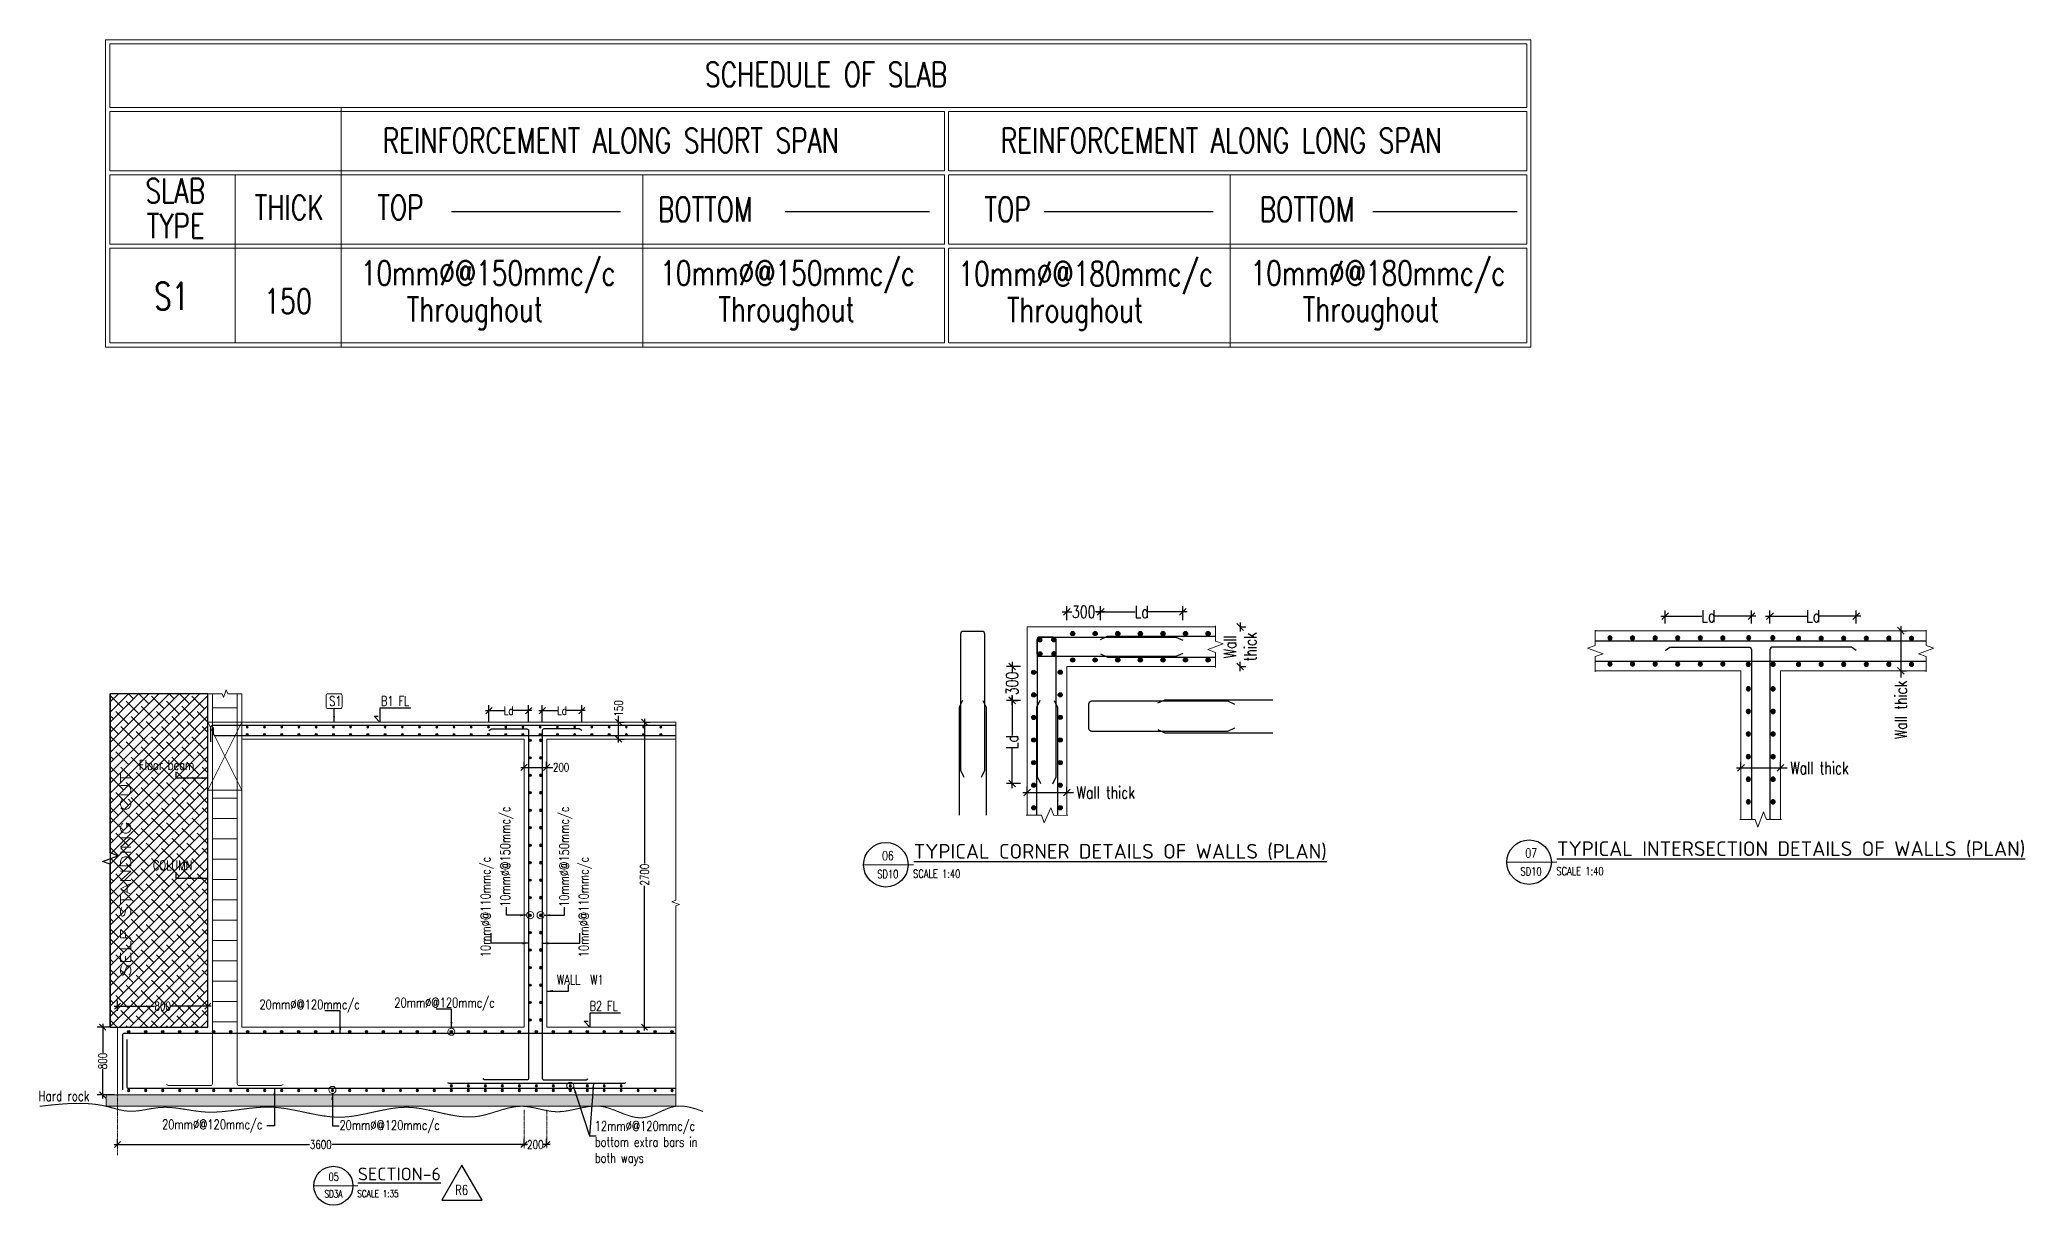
# Model space of a CAD drawing. Header units: millimetres. Extents: x -226110 to 125224, y -84 to 62581.
# Drawn here: x 66719 to 84302, y 34 to 10353 of the extents above; entities that cross this region are included whole.
import ezdxf
from ezdxf.enums import TextEntityAlignment as Align

# ---------------------------------------------------------------- set-up
doc = ezdxf.new("R2010")
doc.units = ezdxf.units.MM
for name, pattern in [('CENTER', [2, 1.25, -0.25, 0.25, -0.25]), ('DASHED', [0.75, 0.5, -0.25]), ('HIDDEN', [0.375, 0.25, -0.125])]:
    doc.linetypes.add(name, pattern=pattern)
for name, color, linetype in [('A-DIM-GRID', 7, 'Continuous'), ('Geo-Text 100', 7, 'Continuous'), ('GEO-TITTLE HEAD', 206, 'Continuous')]:
    doc.layers.add(name, color=color, linetype=linetype)
for name, color, linetype, lineweight in [('Geo @ Reft. Bar', 21, 'Continuous', 30), ('Geo Rein Bar', 21, 'Continuous', 30), ('Geo Section Line', 84, 'Continuous', 18), ('Geo Text 100', 7, 'Continuous', 30), ('Geo-BOTM.HOR.DIR', 6, 'Continuous', 30), ('Geo-BOTM.VERT.DIR', 21, 'Continuous', 30), ('Geo-Dim  Sec & Plan', 250, 'Continuous', 25), ('Geo-Hiden Rein', 156, 'HIDDEN', 5), ('Geo-PCC-PATT', 8, 'Continuous', 9), ('Geo-Rein Bar Main', 21, 'Continuous', 30), ('Geo-Sec Sml', 7, 'Continuous', 25), ('Geo-Section Line', 84, 'Continuous', 18), ('Geo-TEXT', 7, 'Continuous', 30), ('Geo-TEXT-SLAB', 232, 'Continuous', 30), ('GRID LINE', 250, 'CENTER', 9)]:
    doc.layers.add(name, color=color, linetype=linetype, lineweight=lineweight)
doc.styles.add('Geo T Arial', font='arial.ttf', dxfattribs={"width": 0.75})
doc.styles.add('Geo Txt Narr', font='simplex8.shx')
doc.styles.add('ISCOPEUR', font='isocpeur.ttf')
doc.styles.add('simplex', font='simplex.shx', dxfattribs={"width": 0.75})
doc.styles.get("Standard").update_dxf_attribs({"font": 'arial.ttf'})
doc.dimstyles.new('Geo1-30 Dim 100', dxfattribs={"dimtxt": 75, "dimasz": 55, "dimexe": 50, "dimexo": 0.2, "dimgap": 0.1, "dimtad": 0, "dimdec": 0, "dimdsep": 46, "dimtxsty": 'simplex', "dimblk": 'OBLIQUE', "dimcen": 5, "dimdle": 30, "dimclrd": 252, "dimclre": 252, "dimclrt": 34, "dimadec": 0, "dimazin": 0, "dimtfac": 1, "dimtdec": 0, "dimtmove": 0, "dimatfit": 3, "dimfxl": 100, "dimfxlon": 1, "dimlwd": -1, "dimlwe": -1, "dimarcsym": 0})
doc.dimstyles.new('Geo1-40 Dim 100', dxfattribs={"dimtxt": 108, "dimasz": 60, "dimexe": 50, "dimexo": 0.2, "dimgap": 0.1, "dimtad": 0, "dimdec": 0, "dimdsep": 46, "dimtxsty": 'simplex', "dimblk": 'OBLIQUE', "dimcen": 4.5, "dimdle": 40, "dimclrd": 252, "dimclre": 252, "dimclrt": 34, "dimadec": 0, "dimazin": 0, "dimtfac": 1, "dimtdec": 0, "dimtmove": 0, "dimatfit": 3, "dimldrblk": 'OBLIQUE', "dimfxl": 1, "dimlwd": -1, "dimlwe": -1, "dimarcsym": 0})

msp = doc.modelspace()

# ---------------------------------------------------------------- texts
at = {"color": 7, "lineweight": 20, "ltscale": 2000, "style": 'simplex', "width": 0.75}
for s, p in [('S1', (69281.9, 4455.9)), ('B1 FL', (69740, 4455.9)), ('Floor beam', (67598.7, 3888.7)), ('COLUMN', (67721.3, 3001.2)), ('WALL  W1', (71298.5, 1987.9)), ('20mm%%C@120mmc/c', (68664.8, 1769.2)), ('20mm%%C@120mmc/c', (69859.7, 1786)), ('B2 FL', (71587.4, 1755.9)), ('20mm%%C@120mmc/c', (67802.6, 707.9)), ('20mm%%C@120mmc/c', (69373.4, 700.9))]:
    msp.add_text(s, height=85, dxfattribs=at).set_placement(p)
at = {"color": 2, "transparency": 33554610, "style": 'simplex', "width": 1.5}
msp.add_text('SELF STANDING CUT', height=90, rotation=90, dxfattribs=at).set_placement((67524.7, 2054.6))
at = {"color": 7, "lineweight": 20, "ltscale": 2000, "style": 'simplex', "width": 0.75}
for s, p in [('10mm%%C@150mmc/c', (70884, 2675.2)), ('10mm%%C@150mmc/c', (71405.6, 2675.2)), ('10mm%%C@110mmc/c', (70710.2, 2230.5)), ('10mm%%C@110mmc/c', (71579.4, 2230.5))]:
    msp.add_text(s, height=85, rotation=90, dxfattribs=at).set_placement(p)
at = {"color": 7, "insert": (71634.5, 779), "char_height": 85, "width": 1054.913, "attachment_point": 1, "style": 'simplex'}
msp.add_mtext('{\\C256;12mm%%C@120mmc/c bottom extra bars in both ways}', dxfattribs=at)
at = {"layer": 'Geo Text 100', "style": 'simplex', "width": 0.75}
for s, height, p in [('SCHEDULE OF SLAB ', 216, (72610.2, 9937.2)), ('REINFORCEMENT ALONG SHORT SPAN', 216, (69756.2, 9352.6)), ('REINFORCEMENT ALONG LONG SPAN', 216, (75229, 9352.6)), ('SLAB ', 216, (67655.3, 8907.7)), ('THICK', 216, (68622.9, 8759.5)), ('TOP', 216, (69708.7, 8759.4)), ('TYPE', 216, (67667.3, 8595.4)), ('BOTTOM', 216, (72192.9, 8742.7)), ('TOP', 216, (75085.2, 8742.7)), ('BOTTOM', 216, (77521.5, 8742.7)), ('10mm%%C@150mmc/c', 216, (69562.2, 8179.6)), ('10mm%%C@150mmc/c', 216, (72213.4, 8179.6)), ('10mm%%C@180mmc/c', 216, (74853.6, 8173.4)), ('10mm%%C@180mmc/c', 216, (77441.4, 8179.6)), ('S1', 240, (67732.5, 7962.2)), ('150', 220, (68705.4, 7928.6)), ('Throughout ', 216, (69969.5, 7858.6)), ('Throughout ', 216, (72729.5, 7858.6)), ('Throughout ', 216, (75284.2, 7852.4)), ('Throughout ', 216, (77904.5, 7858.6))]:
    msp.add_text(s, height=height, dxfattribs=at).set_placement(p)
at = {"layer": 'Geo-Text 100', "style": 'simplex', "width": 0.75}
msp.add_text('Hard rock', height=90, dxfattribs=at).set_placement((66707.4, 956.5, 0))
at = {"layer": 'Geo-TEXT-SLAB', "color": 7, "linetype": 'Continuous', "style": 'simplex', "width": 0.75}
msp.add_text('R6', height=85.6, dxfattribs=at).set_placement((70455.4, 126.9), align=Align.CENTER)

# ---------------------------------------------------------------- blocks, each defined once
blk = doc.blocks.new('_Oblique')
at = {"color": 0, "linetype": 'ByBlock', "lineweight": -2}
blk.add_line((-0.5, -0.5), (0.5, 0.5), dxfattribs=at)
blk = doc.blocks.new('*D810')
at = {"layer": 'Geo-Dim  Sec & Plan', "color": 252, "linetype": 'Continuous', "transparency": 16777216}
for p, q in [((67378, 572), (69109, 572)), ((71038, 572), (69308, 572))]:
    blk.add_line(p, q, dxfattribs=at)
at = {"layer": 'Geo-Dim  Sec & Plan', "color": 252, "transparency": 16777216}
for p, q in [((67408, 572), (67408, 622)), ((71008, 572), (71008, 622))]:
    blk.add_line(p, q, dxfattribs=at)
at = {"layer": 'Geo-Dim  Sec & Plan', "color": 252, "transparency": 16777216, "xscale": 55, "yscale": 55, "zscale": 55, "rotation": 180}
blk.add_blockref('_Oblique', (67408, 572), dxfattribs=at)
at = {"layer": 'Geo-Dim  Sec & Plan', "color": 252, "transparency": 16777216, "xscale": 55, "yscale": 55, "zscale": 55}
blk.add_blockref('_Oblique', (71008, 572), dxfattribs=at)
at = {"layer": 'Geo-Dim  Sec & Plan', "color": 34, "transparency": 16777216, "insert": (69208, 572), "char_height": 75, "attachment_point": 5, "style": 'simplex'}
blk.add_mtext('3600', dxfattribs=at)
blk = doc.blocks.new('*D811')
at = {"layer": 'Geo-Dim  Sec & Plan', "color": 252, "linetype": 'Continuous', "transparency": 16777216}
for p, q in [((72075, 4341), (72075, 3060)), ((72075, 1581), (72075, 2861))]:
    blk.add_line(p, q, dxfattribs=at)
at = {"layer": 'Geo-Dim  Sec & Plan', "color": 252, "transparency": 16777216}
for p, q in [((72075, 4311), (72125, 4311)), ((72075, 1611), (72125, 1611))]:
    blk.add_line(p, q, dxfattribs=at)
at = {"layer": 'Geo-Dim  Sec & Plan', "color": 252, "transparency": 16777216, "xscale": 55, "yscale": 55, "zscale": 55}
for p, rotation in [((72075, 4311), 90), ((72075, 1611), 270)]:
    blk.add_blockref('_Oblique', p, dxfattribs=dict(at, rotation=rotation))
at = {"layer": 'Geo-Dim  Sec & Plan', "color": 34, "transparency": 16777216, "insert": (72075, 2961), "char_height": 75, "attachment_point": 5, "rotation": 90, "style": 'simplex'}
blk.add_mtext('2700', dxfattribs=at)
blk = doc.blocks.new('GEO TITLE HEAD NAME')
at = {"layer": 'GEO-TITTLE HEAD'}
blk.add_line((-11.2, -0.15), (-0.11, -0.09), dxfattribs=at)
blk.add_circle((-6.27, -0.15), 4.93, dxfattribs=at)
at = {"layer": 'Geo-Sec Sml', "lineweight": 18, "ltscale": 0.1, "style": 'Geo T Arial'}
blk.add_attdef('WALL_SECTION', text='', height=3, dxfattribs=at).set_placement((-6.38, 3.46), align=Align.MIDDLE)
at = {"layer": 'Geo-Sec Sml', "color": 84, "style": 'Geo Txt Narr'}
blk.add_attdef('DRAWING-REF', text='', height=2.5, dxfattribs=at).set_placement((-6.38, -2.37), align=Align.MIDDLE)
at = {"layer": 'Geo-TEXT', "style": 'Geo T Arial'}
blk.add_attdef('%%ULAYOUT', (-0.1, 1.21), '', height=4, dxfattribs=at)
at = {"layer": 'Geo-TEXT'}
blk.add_attdef('SCALE', (-0.24, -3.03), '', height=2, dxfattribs=at)
blk = doc.blocks.new('*U400')
at = {"layer": 'Geo-BOTM.VERT.DIR', "lineweight": 25}
h = blk.add_hatch(color=256, dxfattribs=at)
h.dxf.hatch_style = 1
h.paths.add_polyline_path([(0, -0.08, 1), (0, 0.08, 1)])
blk.add_circle((0, 0), 0.08, dxfattribs=at)
blk = doc.blocks.new('*U806')
at = {"layer": 'Geo-Rein Bar Main', "xscale": 125.0000000000032, "yscale": 125.0000000000032, "zscale": 125.0000000000032, "rotation": 90}
blk.add_blockref('*U400', (0, 0), dxfattribs=at)
blk = doc.blocks.new('*U807')
at = {"color": 0, "linetype": 'ByBlock', "lineweight": -2, "transparency": 16777216, "rotation": 90}
for p in [(11519, 77566), (11519, 77411), (11519, 77257), (11519, 77102), (11519, 76947), (11519, 76792), (11519, 76637), (11519, 76483), (11519, 76328), (11519, 76173), (11519, 76018), (11519, 75864), (11519, 75709), (11519, 75554), (11519, 75399), (11519, 75245), (11519, 75090)]:
    blk.add_blockref('*U806', p, dxfattribs=at)
blk = doc.blocks.new('*U804')
at = {"layer": 'Geo-Rein Bar Main', "xscale": 125.0000000000032, "yscale": 125.0000000000032, "zscale": 125.0000000000032, "rotation": 90}
blk.add_blockref('*U400', (0, 0), dxfattribs=at)
blk = doc.blocks.new('*U805')
at = {"color": 0, "linetype": 'ByBlock', "lineweight": -2, "transparency": 16777216, "rotation": 90}
for p in [(11519, 77566), (11519, 77411), (11519, 77257), (11519, 77102), (11519, 76947), (11519, 76792), (11519, 76637), (11519, 76483), (11519, 76328), (11519, 76173), (11519, 76018), (11519, 75864), (11519, 75709), (11519, 75554), (11519, 75399), (11519, 75245), (11519, 75090)]:
    blk.add_blockref('*U804', p, dxfattribs=at)
blk = doc.blocks.new('*U401')
at = {"layer": 'Geo-BOTM.VERT.DIR', "lineweight": 25}
h = blk.add_hatch(color=256, dxfattribs=at)
h.dxf.hatch_style = 1
h.paths.add_polyline_path([(0.08, 0, 1), (-0.08, 0, 1)])
blk.add_circle((0, 0), 0.08, dxfattribs=at)
blk = doc.blocks.new('*D812')
at = {"layer": 'Geo-Dim  Sec & Plan', "color": 252, "linetype": 'Continuous', "transparency": 16777216}
for p, q in [((70978, 572), (71036, 572)), ((71238, 572), (71181, 572))]:
    blk.add_line(p, q, dxfattribs=at)
at = {"layer": 'Geo-Dim  Sec & Plan', "color": 252, "transparency": 16777216}
for p, q in [((71008, 572), (71008, 622)), ((71208, 572), (71208, 622))]:
    blk.add_line(p, q, dxfattribs=at)
at = {"layer": 'Geo-Dim  Sec & Plan', "color": 252, "transparency": 16777216, "xscale": 55, "yscale": 55, "zscale": 55, "rotation": 180}
blk.add_blockref('_Oblique', (71008, 572), dxfattribs=at)
at = {"layer": 'Geo-Dim  Sec & Plan', "color": 252, "transparency": 16777216, "xscale": 55, "yscale": 55, "zscale": 55}
blk.add_blockref('_Oblique', (71208, 572), dxfattribs=at)
at = {"layer": 'Geo-Dim  Sec & Plan', "color": 34, "transparency": 16777216, "insert": (71108, 572), "char_height": 75, "attachment_point": 5, "style": 'simplex'}
blk.add_mtext('200', dxfattribs=at)
blk = doc.blocks.new('*D813')
at = {"layer": 'Geo-Dim  Sec & Plan', "color": 252, "linetype": 'Continuous', "transparency": 16777216}
for p, q in [((71845, 4311), (71845, 4366)), ((71845, 4131), (71845, 4311))]:
    blk.add_line(p, q, dxfattribs=at)
at = {"layer": 'Geo-Dim  Sec & Plan', "color": 252, "transparency": 16777216}
for p, q in [((71845, 4311), (71895, 4311)), ((71845, 4161), (71895, 4161))]:
    blk.add_line(p, q, dxfattribs=at)
at = {"layer": 'Geo-Dim  Sec & Plan', "color": 252, "transparency": 16777216, "xscale": 55, "yscale": 55, "zscale": 55}
for p, rotation in [((71845, 4311), 90), ((71845, 4161), 270)]:
    blk.add_blockref('_Oblique', p, dxfattribs=dict(at, rotation=rotation))
at = {"layer": 'Geo-Dim  Sec & Plan', "color": 34, "transparency": 16777216, "insert": (71845, 4433), "char_height": 75, "attachment_point": 5, "rotation": 90, "style": 'simplex'}
blk.add_mtext('150', dxfattribs=at)
blk = doc.blocks.new('*D809')
at = {"layer": 'Geo-Dim  Sec & Plan', "color": 252, "transparency": 16777216}
for p, q in [((67348, 1611), (67227, 1611)), ((67377, 1011), (67227, 1011))]:
    blk.add_line(p, q, dxfattribs=at)
at = {"layer": 'Geo-Dim  Sec & Plan', "color": 252, "linetype": 'Continuous', "transparency": 16777216}
for p, q in [((67277, 1641), (67277, 1383)), ((67277, 981), (67277, 1238))]:
    blk.add_line(p, q, dxfattribs=at)
at = {"layer": 'Geo-Dim  Sec & Plan', "color": 252, "transparency": 16777216, "xscale": 55, "yscale": 55, "zscale": 55}
for p, rotation in [((67277, 1611), 90), ((67277, 1011), 270)]:
    blk.add_blockref('_Oblique', p, dxfattribs=dict(at, rotation=rotation))
at = {"layer": 'Geo-Dim  Sec & Plan', "color": 34, "transparency": 16777216, "insert": (67277, 1311), "char_height": 75, "attachment_point": 5, "rotation": 90, "style": 'simplex'}
blk.add_mtext('800', dxfattribs=at)
blk = doc.blocks.new('*D808')
at = {"layer": 'Geo-Dim  Sec & Plan', "color": 252, "linetype": 'Continuous', "transparency": 16777216}
for p, q in [((67378, 1797), (67736, 1797)), ((68238, 1797), (67881, 1797))]:
    blk.add_line(p, q, dxfattribs=at)
at = {"layer": 'Geo-Dim  Sec & Plan', "color": 252, "transparency": 16777216}
for p, q in [((67408, 1756), (67408, 1847)), ((68208, 1747), (68208, 1847))]:
    blk.add_line(p, q, dxfattribs=at)
at = {"layer": 'Geo-Dim  Sec & Plan', "color": 252, "transparency": 16777216, "xscale": 55, "yscale": 55, "zscale": 55, "rotation": 180}
blk.add_blockref('_Oblique', (67408, 1797), dxfattribs=at)
at = {"layer": 'Geo-Dim  Sec & Plan', "color": 252, "transparency": 16777216, "xscale": 55, "yscale": 55, "zscale": 55}
blk.add_blockref('_Oblique', (68208, 1797), dxfattribs=at)
at = {"layer": 'Geo-Dim  Sec & Plan', "color": 34, "transparency": 16777216, "insert": (67808, 1797), "char_height": 75, "attachment_point": 5, "style": 'simplex'}
blk.add_mtext('800', dxfattribs=at)
blk = doc.blocks.new('*U814')
at = {"layer": 'Geo-Rein Bar Main', "xscale": -125.0000000000505, "yscale": 125.0000000000505, "zscale": 125.0000000000505, "rotation": 180}
blk.add_blockref('*U401', (0, 0), dxfattribs=at)
blk = doc.blocks.new('*U815')
at = {"color": 0, "linetype": 'ByBlock', "lineweight": -2, "transparency": 16777216}
for p in [(27513, 74471), (27663, 74471), (27814, 74471), (27964, 74471), (28114, 74471), (28265, 74471), (28415, 74471), (28565, 74471), (28716, 74471), (28866, 74471), (29017, 74471), (29167, 74471), (29317, 74471), (29468, 74471), (29618, 74471), (29768, 74471), (29919, 74471), (30069, 74471), (30219, 74471), (30370, 74471), (30520, 74471), (30670, 74471), (30821, 74471), (30971, 74471), (31121, 74471), (31272, 74471), (31422, 74471), (31573, 74471), (31723, 74471), (31873, 74471), (32024, 74471), (32174, 74471), (32324, 74471)]:
    blk.add_blockref('*U814', p, dxfattribs=at)
blk = doc.blocks.new('*U816')
at = {"layer": 'Geo-Rein Bar Main', "xscale": -125.0000000000505, "yscale": 125.0000000000505, "zscale": 125.0000000000505, "rotation": 180}
blk.add_blockref('*U401', (0, 0), dxfattribs=at)
blk = doc.blocks.new('*U817')
at = {"color": 0, "linetype": 'ByBlock', "lineweight": -2, "transparency": 16777216}
for p in [(27513, 74471), (27663, 74471), (27814, 74471), (27964, 74471), (28114, 74471), (28265, 74471), (28415, 74471), (28565, 74471), (28716, 74471), (28866, 74471), (29017, 74471), (29167, 74471), (29317, 74471), (29468, 74471), (29618, 74471), (29768, 74471), (29919, 74471), (30069, 74471), (30219, 74471), (30370, 74471), (30520, 74471), (30670, 74471), (30821, 74471), (30971, 74471), (31121, 74471), (31272, 74471), (31422, 74471), (31573, 74471), (31723, 74471), (31873, 74471), (32024, 74471), (32174, 74471), (32324, 74471)]:
    blk.add_blockref('*U816', p, dxfattribs=at)
blk = doc.blocks.new('*D895')
at = {"layer": 'Geo-Dim  Sec & Plan', "color": 252, "linetype": 'Continuous', "transparency": 16777216}
for p, q in [((71139, 4413), (71306, 4413)), ((71550, 4413), (71383, 4413))]:
    blk.add_line(p, q, dxfattribs=at)
at = {"layer": 'Geo-Dim  Sec & Plan', "color": 252, "transparency": 16777216}
for p, q in [((71169, 4313), (71169, 4463)), ((71520, 4313), (71520, 4463))]:
    blk.add_line(p, q, dxfattribs=at)
at = {"layer": 'Geo-Dim  Sec & Plan', "color": 252, "transparency": 16777216, "xscale": 55, "yscale": 55, "zscale": 55, "rotation": 180}
blk.add_blockref('_Oblique', (71169, 4413), dxfattribs=at)
at = {"layer": 'Geo-Dim  Sec & Plan', "color": 252, "transparency": 16777216, "xscale": 55, "yscale": 55, "zscale": 55}
blk.add_blockref('_Oblique', (71520, 4413), dxfattribs=at)
at = {"layer": 'Geo-Dim  Sec & Plan', "color": 34, "transparency": 16777216, "insert": (71345, 4413), "char_height": 75, "attachment_point": 5, "style": 'simplex'}
blk.add_mtext('Ld', dxfattribs=at)
blk = doc.blocks.new('*D899')
at = {"layer": 'Geo-Dim  Sec & Plan', "color": 252, "linetype": 'Continuous', "transparency": 16777216}
for p, q in [((70667, 4413), (70833, 4413)), ((71078, 4413), (70911, 4413))]:
    blk.add_line(p, q, dxfattribs=at)
at = {"layer": 'Geo-Dim  Sec & Plan', "color": 252, "transparency": 16777216}
for p, q in [((70697, 4313), (70697, 4463)), ((71048, 4313), (71048, 4463))]:
    blk.add_line(p, q, dxfattribs=at)
at = {"layer": 'Geo-Dim  Sec & Plan', "color": 252, "transparency": 16777216, "xscale": 55, "yscale": 55, "zscale": 55, "rotation": 180}
blk.add_blockref('_Oblique', (70697, 4413), dxfattribs=at)
at = {"layer": 'Geo-Dim  Sec & Plan', "color": 252, "transparency": 16777216, "xscale": 55, "yscale": 55, "zscale": 55}
blk.add_blockref('_Oblique', (71048, 4413), dxfattribs=at)
at = {"layer": 'Geo-Dim  Sec & Plan', "color": 34, "transparency": 16777216, "insert": (70872, 4413), "char_height": 75, "attachment_point": 5, "style": 'simplex'}
blk.add_mtext('Ld', dxfattribs=at)
blk = doc.blocks.new('*D901')
at = {"layer": 'Geo-Dim  Sec & Plan', "color": 252, "linetype": 'Continuous', "transparency": 16777216}
for p, q in [((70978, 3911), (71208, 3911)), ((71208, 3911), (71263, 3911))]:
    blk.add_line(p, q, dxfattribs=at)
at = {"layer": 'Geo-Dim  Sec & Plan', "color": 252, "transparency": 16777216}
for p, q in [((71008, 3911), (71008, 3961)), ((71208, 3911), (71208, 3961))]:
    blk.add_line(p, q, dxfattribs=at)
at = {"layer": 'Geo-Dim  Sec & Plan', "color": 252, "transparency": 16777216, "xscale": 55, "yscale": 55, "zscale": 55, "rotation": 180}
blk.add_blockref('_Oblique', (71008, 3911), dxfattribs=at)
at = {"layer": 'Geo-Dim  Sec & Plan', "color": 252, "transparency": 16777216, "xscale": 55, "yscale": 55, "zscale": 55}
blk.add_blockref('_Oblique', (71208, 3911), dxfattribs=at)
at = {"layer": 'Geo-Dim  Sec & Plan', "color": 34, "transparency": 16777216, "insert": (71336, 3911), "char_height": 75, "attachment_point": 5, "style": 'simplex'}
blk.add_mtext('200', dxfattribs=at)
blk = doc.blocks.new('A$C83f1b525')
h = blk.add_hatch(color=21)
h.dxf.hatch_style = 1
edge = h.paths.add_edge_path()
edge.add_arc((0, 0), 18.4, 0, 360)
at = {"color": 21}
blk.add_circle((0, 0), 18.4, dxfattribs=at)
blk = doc.blocks.new('*D939')
at = {"layer": 'Geo-Dim  Sec & Plan', "color": 252, "linetype": 'Continuous', "transparency": 16777216}
for p, q in [((76074, 5288), (76421, 5288)), ((76881, 5288), (76533, 5288))]:
    blk.add_line(p, q, dxfattribs=at)
at = {"layer": 'Geo-Dim  Sec & Plan', "color": 252, "transparency": 16777216}
for p, q in [((76114, 5215), (76114, 5338)), ((76841, 5215), (76841, 5338))]:
    blk.add_line(p, q, dxfattribs=at)
at = {"layer": 'Geo-Dim  Sec & Plan', "color": 252, "transparency": 16777216, "xscale": 60, "yscale": 60, "zscale": 60, "rotation": 180}
blk.add_blockref('_Oblique', (76114, 5288), dxfattribs=at)
at = {"layer": 'Geo-Dim  Sec & Plan', "color": 252, "transparency": 16777216, "xscale": 60, "yscale": 60, "zscale": 60}
blk.add_blockref('_Oblique', (76841, 5288), dxfattribs=at)
at = {"layer": 'Geo-Dim  Sec & Plan', "color": 34, "transparency": 16777216, "insert": (76477, 5288), "char_height": 108, "attachment_point": 5, "style": 'simplex'}
blk.add_mtext('Ld', dxfattribs=at)
blk = doc.blocks.new('*D940')
at = {"layer": 'Geo-Dim  Sec & Plan', "color": 252, "transparency": 16777216}
for p, q in [((75404, 4503), (75280, 4503)), ((75404, 3768), (75280, 3768))]:
    blk.add_line(p, q, dxfattribs=at)
at = {"layer": 'Geo-Dim  Sec & Plan', "color": 252, "linetype": 'Continuous', "transparency": 16777216}
for p, q in [((75330, 4543), (75330, 4192)), ((75330, 3728), (75330, 4079))]:
    blk.add_line(p, q, dxfattribs=at)
at = {"layer": 'Geo-Dim  Sec & Plan', "color": 252, "transparency": 16777216, "xscale": 60, "yscale": 60, "zscale": 60}
for p, rotation in [((75330, 4503), 90), ((75330, 3768), 270)]:
    blk.add_blockref('_Oblique', p, dxfattribs=dict(at, rotation=rotation))
at = {"layer": 'Geo-Dim  Sec & Plan', "color": 34, "transparency": 16777216, "insert": (75330, 4136), "char_height": 108, "attachment_point": 5, "rotation": 90, "style": 'simplex'}
blk.add_mtext('Ld', dxfattribs=at)
blk = doc.blocks.new('*D941')
at = {"layer": 'Geo-Dim  Sec & Plan', "color": 252, "linetype": 'Continuous', "transparency": 16777216}
for p, q in [((75774, 5288), (75860, 5288)), ((76154, 5288), (76068, 5288))]:
    blk.add_line(p, q, dxfattribs=at)
at = {"layer": 'Geo-Dim  Sec & Plan', "color": 252, "transparency": 16777216}
for p, q in [((75814, 5215), (75814, 5338)), ((76114, 5215), (76114, 5338))]:
    blk.add_line(p, q, dxfattribs=at)
at = {"layer": 'Geo-Dim  Sec & Plan', "color": 252, "transparency": 16777216, "xscale": 60, "yscale": 60, "zscale": 60, "rotation": 180}
blk.add_blockref('_Oblique', (75814, 5288), dxfattribs=at)
at = {"layer": 'Geo-Dim  Sec & Plan', "color": 252, "transparency": 16777216, "xscale": 60, "yscale": 60, "zscale": 60}
blk.add_blockref('_Oblique', (76114, 5288), dxfattribs=at)
at = {"layer": 'Geo-Dim  Sec & Plan', "color": 34, "transparency": 16777216, "insert": (75964, 5288), "char_height": 108, "attachment_point": 5, "style": 'simplex'}
blk.add_mtext('300', dxfattribs=at)
blk = doc.blocks.new('*D942')
at = {"layer": 'Geo-Dim  Sec & Plan', "color": 252, "transparency": 16777216}
for p, q in [((75404, 4804), (75280, 4804)), ((75331, 4504), (75380, 4504))]:
    blk.add_line(p, q, dxfattribs=at)
at = {"layer": 'Geo-Dim  Sec & Plan', "color": 252, "linetype": 'Continuous', "transparency": 16777216}
for p, q in [((75330, 4844), (75330, 4758)), ((75330, 4464), (75330, 4550))]:
    blk.add_line(p, q, dxfattribs=at)
at = {"layer": 'Geo-Dim  Sec & Plan', "color": 252, "transparency": 16777216, "xscale": 60, "yscale": 60, "zscale": 60}
for p, rotation in [((75330, 4804), 90), ((75330, 4504), 270)]:
    blk.add_blockref('_Oblique', p, dxfattribs=dict(at, rotation=rotation))
at = {"layer": 'Geo-Dim  Sec & Plan', "color": 34, "transparency": 16777216, "insert": (75330, 4654), "char_height": 108, "attachment_point": 5, "rotation": 90, "style": 'simplex'}
blk.add_mtext('300', dxfattribs=at)
blk = doc.blocks.new('*D943')
at = {"layer": 'Geo-Dim  Sec & Plan', "color": 252, "transparency": 16777216}
for p, q in [((75464, 3688), (75464, 3738)), ((75814, 3688), (75814, 3738))]:
    blk.add_line(p, q, dxfattribs=at)
at = {"layer": 'Geo-Dim  Sec & Plan', "color": 252, "linetype": 'Continuous', "transparency": 16777216}
for p, q in [((75424, 3688), (75814, 3688)), ((75814, 3688), (75874, 3688))]:
    blk.add_line(p, q, dxfattribs=at)
at = {"layer": 'Geo-Dim  Sec & Plan', "color": 252, "transparency": 16777216, "xscale": 60, "yscale": 60, "zscale": 60, "rotation": 180}
blk.add_blockref('_Oblique', (75464, 3688), dxfattribs=at)
at = {"layer": 'Geo-Dim  Sec & Plan', "color": 252, "transparency": 16777216, "xscale": 60, "yscale": 60, "zscale": 60}
blk.add_blockref('_Oblique', (75814, 3688), dxfattribs=at)
at = {"layer": 'Geo-Dim  Sec & Plan', "color": 34, "transparency": 16777216, "insert": (76159, 3688), "char_height": 108, "attachment_point": 5, "style": 'simplex'}
blk.add_mtext('Wall thick', dxfattribs=at)
blk = doc.blocks.new('*D944')
at = {"layer": 'Geo-Dim  Sec & Plan', "color": 252, "linetype": 'Continuous', "transparency": 16777216}
for p, q in [((77349, 5194), (77349, 5114)), ((77349, 4764), (77349, 4844))]:
    blk.add_line(p, q, dxfattribs=at)
at = {"layer": 'Geo-Dim  Sec & Plan', "color": 252, "transparency": 16777216}
for p, q in [((77349, 5154), (77399, 5154)), ((77349, 4804), (77399, 4804))]:
    blk.add_line(p, q, dxfattribs=at)
at = {"layer": 'Geo-Dim  Sec & Plan', "color": 252, "transparency": 16777216, "xscale": 60, "yscale": 60, "zscale": 60}
for p, rotation in [((77349, 5154), 90), ((77349, 4804), 270)]:
    blk.add_blockref('_Oblique', p, dxfattribs=dict(at, rotation=rotation))
at = {"layer": 'Geo-Dim  Sec & Plan', "color": 34, "transparency": 16777216, "insert": (77349, 4979), "char_height": 108, "attachment_point": 5, "rotation": 90, "style": 'simplex'}
blk.add_mtext('Wall \\Pthick', dxfattribs=at)
blk = doc.blocks.new('*D945')
at = {"layer": 'Geo-Dim  Sec & Plan', "color": 252, "transparency": 16777216}
for p, q in [((82041, 5184), (82041, 5300)), ((82805, 5184), (82805, 5300))]:
    blk.add_line(p, q, dxfattribs=at)
at = {"layer": 'Geo-Dim  Sec & Plan', "color": 252, "linetype": 'Continuous', "transparency": 16777216}
for p, q in [((82001, 5250), (82367, 5250)), ((82845, 5250), (82479, 5250))]:
    blk.add_line(p, q, dxfattribs=at)
at = {"layer": 'Geo-Dim  Sec & Plan', "color": 252, "transparency": 16777216, "xscale": 60, "yscale": 60, "zscale": 60, "rotation": 180}
blk.add_blockref('_Oblique', (82041, 5250), dxfattribs=at)
at = {"layer": 'Geo-Dim  Sec & Plan', "color": 252, "transparency": 16777216, "xscale": 60, "yscale": 60, "zscale": 60}
blk.add_blockref('_Oblique', (82805, 5250), dxfattribs=at)
at = {"layer": 'Geo-Dim  Sec & Plan', "color": 34, "transparency": 16777216, "insert": (82423, 5250), "char_height": 108, "attachment_point": 5, "style": 'simplex'}
blk.add_mtext('Ld', dxfattribs=at)
blk = doc.blocks.new('*D946')
at = {"layer": 'Geo-Dim  Sec & Plan', "color": 252, "linetype": 'Continuous', "transparency": 16777216}
for p, q in [((81744, 3906), (82134, 3906)), ((82134, 3906), (82194, 3906))]:
    blk.add_line(p, q, dxfattribs=at)
at = {"layer": 'Geo-Dim  Sec & Plan', "color": 252, "transparency": 16777216}
for p, q in [((81784, 3906), (81784, 3956)), ((82134, 3906), (82134, 3956))]:
    blk.add_line(p, q, dxfattribs=at)
at = {"layer": 'Geo-Dim  Sec & Plan', "color": 252, "transparency": 16777216, "xscale": 60, "yscale": 60, "zscale": 60, "rotation": 180}
blk.add_blockref('_Oblique', (81784, 3906), dxfattribs=at)
at = {"layer": 'Geo-Dim  Sec & Plan', "color": 252, "transparency": 16777216, "xscale": 60, "yscale": 60, "zscale": 60}
blk.add_blockref('_Oblique', (82134, 3906), dxfattribs=at)
at = {"layer": 'Geo-Dim  Sec & Plan', "color": 34, "transparency": 16777216, "insert": (82479, 3906), "char_height": 108, "attachment_point": 5, "style": 'simplex'}
blk.add_mtext('Wall thick', dxfattribs=at)
blk = doc.blocks.new('*D947')
at = {"layer": 'Geo-Dim  Sec & Plan', "color": 252, "linetype": 'Continuous', "transparency": 16777216}
for p, q in [((83200, 5161), (83200, 4766)), ((83200, 4766), (83200, 4706))]:
    blk.add_line(p, q, dxfattribs=at)
at = {"layer": 'Geo-Dim  Sec & Plan', "color": 252, "transparency": 16777216}
for p, q in [((83201, 5121), (83250, 5121)), ((83201, 4766), (83250, 4766))]:
    blk.add_line(p, q, dxfattribs=at)
at = {"layer": 'Geo-Dim  Sec & Plan', "color": 252, "transparency": 16777216, "xscale": 60, "yscale": 60, "zscale": 60}
for p, rotation in [((83200, 5121), 90), ((83200, 4766), 270)]:
    blk.add_blockref('_Oblique', p, dxfattribs=dict(at, rotation=rotation))
at = {"layer": 'Geo-Dim  Sec & Plan', "color": 34, "transparency": 16777216, "insert": (83200, 4421), "char_height": 108, "attachment_point": 5, "rotation": 90, "style": 'simplex'}
blk.add_mtext('Wall thick', dxfattribs=at)
blk = doc.blocks.new('*D948')
at = {"layer": 'Geo-Dim  Sec & Plan', "color": 252, "transparency": 16777216}
for p, q in [((81113, 5184), (81113, 5300)), ((81877, 5184), (81877, 5300))]:
    blk.add_line(p, q, dxfattribs=at)
at = {"layer": 'Geo-Dim  Sec & Plan', "color": 252, "linetype": 'Continuous', "transparency": 16777216}
for p, q in [((81073, 5250), (81439, 5250)), ((81917, 5250), (81551, 5250))]:
    blk.add_line(p, q, dxfattribs=at)
at = {"layer": 'Geo-Dim  Sec & Plan', "color": 252, "transparency": 16777216, "xscale": 60, "yscale": 60, "zscale": 60, "rotation": 180}
blk.add_blockref('_Oblique', (81113, 5250), dxfattribs=at)
at = {"layer": 'Geo-Dim  Sec & Plan', "color": 252, "transparency": 16777216, "xscale": 60, "yscale": 60, "zscale": 60}
blk.add_blockref('_Oblique', (81877, 5250), dxfattribs=at)
at = {"layer": 'Geo-Dim  Sec & Plan', "color": 34, "transparency": 16777216, "insert": (81495, 5250), "char_height": 108, "attachment_point": 5, "style": 'simplex'}
blk.add_mtext('Ld', dxfattribs=at)

# ---------------------------------------------------------------- dimensions: what is measured, and where the dimension line sits
at = {"layer": 'Geo-Dim  Sec & Plan'}
for base, p1, p2, dimstyle, picture, middle in [((76113.9, 5287.6), (75813.9, 5215.1), (76113.9, 5215.1), 'Geo1-40 Dim 100', '*D941', (75963.9, 5287.6)), ((67408.5, 1797.2), (68208.5, 1746.9), (67408.5, 1755.4), 'Geo1-30 Dim 100', '*D808', (67808.5, 1797.2)), ((71208.4, 571.7), (71008.4, 571.7), (71208.4, 571.7), 'Geo1-30 Dim 100', '*D812', (71108.4, 571.7))]:
    dim = msp.add_linear_dim(base=base, p1=p1, p2=p2, dimstyle=dimstyle, dxfattribs=at)
    dim.commit()
    dim.dimension.update_dxf_attribs({"geometry": picture, "text_midpoint": middle})
for base, p1, p2, text, dimstyle, picture, middle in [((76840.8, 5287.6), (76113.9, 5215.1), (76840.8, 5215.1), 'Ld', 'Geo1-40 Dim 100', '*D939', (76477.3, 5287.6)), ((82804.9, 5249.5, 0), (82040.8, 5183.8, 0), (82804.9, 5183.8, 0), 'Ld', 'Geo1-40 Dim 100', '*D945', (82422.8, 5249.5, 0)), ((71047.9, 4412.7), (70696.6, 4237.7), (71047.9, 4236.1), 'Ld', 'Geo1-30 Dim 100', '*D899', (70872.2, 4412.7)), ((82133.8, 3905.9, 0), (81783.8, 3905.9, 0), (82133.8, 3905.9, 0), 'Wall thick', 'Geo1-40 Dim 100', '*D946', (82479.3, 3905.9, 0)), ((75813.9, 3688.2), (75463.9, 3688.2), (75813.9, 3688.2), 'Wall thick', 'Geo1-40 Dim 100', '*D943', (76159.4, 3688.2))]:
    dim = msp.add_linear_dim(base=base, p1=p1, p2=p2, text=text, dimstyle=dimstyle, dxfattribs=at)
    dim.commit()
    dim.dimension.update_dxf_attribs({"geometry": picture, "text_midpoint": middle})
for base, p1, p2, angle, text, dimstyle, picture, middle in [((81112.8, 5249.5, 0), (81876.8, 5183.8, 0), (81112.8, 5183.8, 0), 180, 'Ld', 'Geo1-40 Dim 100', '*D948', (81494.8, 5249.5, 0)), ((77348.5, 4804.2), (77348.5, 5154.2), (77348.5, 4804.2), 270, 'Wall \\Pthick', 'Geo1-40 Dim 100', '*D944', (77348.5, 4979.2)), ((83200.4, 4766.1, 0), (83200.4, 5121.1, 0), (83200.4, 4766.1, 0), 270, 'Wall thick', 'Geo1-40 Dim 100', '*D947', (83200.4, 4420.6, 0)), ((71168.9, 4412.7), (71520.2, 4237.7), (71168.9, 4236.1), 180, 'Ld', 'Geo1-30 Dim 100', '*D895', (71344.6, 4412.7)), ((75330.5, 3768.5), (75404.2, 4502.6), (75404.2, 3768.5), 270, 'Ld', 'Geo1-40 Dim 100', '*D940', (75330.5, 4135.5)), ((67276.7, 1010.6), (67348.2, 1610.6), (67391.9, 1010.6), 90, '800', 'Geo1-30 Dim 100', '*D809', (67276.7, 1310.6))]:
    dim = msp.add_linear_dim(base=base, p1=p1, p2=p2, angle=angle, text=text, dimstyle=dimstyle, dxfattribs=at)
    dim.commit()
    dim.dimension.update_dxf_attribs({"geometry": picture, "text_midpoint": middle})
for base, p1, p2, angle, dimstyle, picture, middle in [((75330.5, 4504.2), (75404.2, 4804.2), (75330.5, 4504.2), 270, 'Geo1-40 Dim 100', '*D942', (75330.5, 4654.2)), ((72075.4, 4310.6), (72075.4, 1610.6), (72075.4, 4310.6), 90, 'Geo1-30 Dim 100', '*D811', (72075.4, 2960.6)), ((67408.5, 571.7), (71008.4, 571.7), (67408.5, 571.7), 180, 'Geo1-30 Dim 100', '*D810', (69208.4, 571.7))]:
    dim = msp.add_linear_dim(base=base, p1=p1, p2=p2, angle=angle, dimstyle=dimstyle, dxfattribs=at)
    dim.commit()
    dim.dimension.update_dxf_attribs({"geometry": picture, "text_midpoint": middle})
dim = msp.add_linear_dim(base=(71845, 4310.6), p1=(71845, 4160.6), p2=(71845, 4310.6), angle=90, dimstyle='Geo1-30 Dim 100', dxfattribs=at)
dim.commit()
dim.dimension.update_dxf_attribs({"geometry": '*D813', "text_midpoint": (71845, 4432.7), "dimtype": 160})
dim = msp.add_linear_dim(base=(71208.4, 3910.9), p1=(71008.4, 3910.9), p2=(71208.4, 3910.9), dimstyle='Geo1-30 Dim 100', dxfattribs=at)
dim.commit()
dim.dimension.update_dxf_attribs({"geometry": '*D901', "text_midpoint": (71335.8, 3910.9), "dimtype": 160})

# ---------------------------------------------------------------- hatches: boundary and pattern name
at = {"transparency": 33554610}
h = msp.add_hatch(dxfattribs=at)
h.set_pattern_fill('ANSI38', color=250, scale=20)
h.set_pattern_definition([(45, (28845.84, -18739.95), (-44.90128, 44.90128), []), (135, (28845.84, -18739.95), (-134.70384, 44.90128), [158.75, -95.25])])
h.paths.add_polyline_path([(67342.5, 1610.6), (68208.5, 1610.6), (68208.5, 4563.4), (67342.5, 4563.4)])
at = {"layer": 'Geo-PCC-PATT'}
h = msp.add_hatch(dxfattribs=at)
h.set_pattern_fill('AR-CONC', color=256)
h.set_pattern_definition([(50, (52047.97, -73865.77), (182.18467, -15.9391), [19.05, -209.55]), (355, (52047.97, -73865.77), (-35.2434, 191.05685), [15.24, -167.6406]), (100.45144, (52063.15, -73867.1), (146.94125, 175.11775), [16.19, -178.09024]), (46.1842, (52047.97, -73814.97), (271.07904, -42.0423), [28.575, -314.325]), (96.63556, (52070.56, -73818.47), (237.4041, 247.4261), [24.285, -267.1356]), (351.18415, (52047.97, -73814.97), (237.4041, 247.4261), [22.86, -251.4597]), (21, (52073.37, -73827.67), (151.6144, -102.2652), [19.05, -209.55]), (326, (52073.37, -73827.67), (61.80203, 184.18797), [15.24, -167.64]), (71.45144, (52086, -73836.19), (213.4164, 81.92277), [16.19, -178.08994]), (37.5, (52047.97, -73865.77), (3.088603, 84.55504), [0, -165.608, 0, -170.18, 0, -168.275]), (7.5, (52047.97, -73865.77), (66.81966, 100.18057), [0, -97.028, 0, -161.798, 0, -64.135]), (327.5, (51991.326, -73865.77), (135.590595, -5.728744), [0, -63.5, 0, -198.12, 0, -262.89]), (317.5, (51965.93, -73865.77), (148.12918, 25.4265), [0, -82.55, 0, -131.572, 0, -186.69])])
h.paths.add_polyline_path([(67308.5, 1010.6), (72351.2, 1010.6), (72351.2, 910.6), (67308.5, 910.6)])

# ---------------------------------------------------------------- linework, layer by layer
at = {"color": 21}
for points in [[(75059.3, 3824.8), (75088.3, 3885.9), (75088.3, 5089.2, 0.4142136), (75063.3, 5114.2), (74897.7, 5114.2, 0.4142136), (74872.7, 5089.2), (74872.7, 3885.9), (74901.6, 3824.8)], [(75689.7, 3766.4), (75718.6, 3827.6), (75718.6, 5037.5, 0.4142136), (75693.6, 5062.5), (75629.2, 5064.5), (75576.5, 5064.5, 0.4142136), (75551.5, 5039.5), (75551.5, 3829.6), (75580.4, 3768.5)], [(76840.8, 4920.1), (76779.6, 4891.1), (75576.5, 4891.1, -0.4142136), (75551.5, 4916.1), (75551.5, 4986.8), (75551.5, 5039.5, -0.4142136), (75576.5, 5064.5), (76779.6, 5064.5), (76840.8, 5035.6)], [(77299.7, 4257.7), (77238.5, 4228.8), (76035.3, 4228.8, -0.4142136), (76010.3, 4253.8), (76010.3, 4473.8, -0.4142136), (76035.3, 4498.8), (77238.5, 4498.8), (77299.7, 4469.8)]]:
    msp.add_lwpolyline(points, format="xyb", dxfattribs=at)
for points in [[(76113.9, 5042.2), (76175, 5071.1), (77130.9, 5071.1)], [(76113.9, 4916.7), (76175, 4887.8), (77130.9, 4887.8)], [(74890.4, 4504.2), (74861.5, 4443), (74861.5, 3487.1)], [(75071.3, 4504.2), (75100.3, 4443), (75100.3, 3487.1)], [(75575.4, 4502.6), (75546.5, 4441.4), (75546.5, 3485.5)], [(75701.9, 4502.1), (75730.8, 4441), (75730.8, 3485.1)], [(76620.3, 4481), (76681.4, 4510), (77637.3, 4510)], [(76620.3, 4245.7), (76681.4, 4216.8), (77637.3, 4216.8)]]:
    msp.add_lwpolyline(points, dxfattribs=at)
at = {"color": 21, "elevation": 0}
for points in [[(80493.9, 5030), (83423.8, 5030)], [(80493.9, 4849.8), (83423.8, 4849.8)]]:
    msp.add_lwpolyline(points, dxfattribs=at)
for points in [[(81112.8, 4946.7), (81154.6, 4975.6), (81851.8, 4975.6, -0.4142136), (81876.8, 4950.6), (81876.8, 3449.1)], [(82804.9, 4946.7), (82763.1, 4975.6), (82065.8, 4975.6, 0.4142136), (82040.8, 4950.6), (82040.8, 3449.1)]]:
    msp.add_lwpolyline(points, format="xyb", dxfattribs=at)
at = {"color": 250, "transparency": 33554610}
msp.add_lwpolyline([(67342.5, 1610.6), (67342.5, 3053.5), (67273.8, 3078.5), (67411.2, 3128.5), (67342.5, 3153.5), (67342.5, 4563.4)], dxfattribs=at)
msp.add_lwpolyline([(67342.5, 1610.6), (68208.5, 1610.6), (68208.5, 4563.4), (67342.5, 4563.4)], close=True, dxfattribs=at)
at = {"color": 1}
for points in [[(70004, 4435.7), (69730.2, 4435.7), (69730.2, 4310.6), (69681.4, 4363.6), (69716.1, 4363.6)], [(71863.2, 1735.7), (71589.4, 1735.7), (71589.4, 1610.6), (71540.6, 1663.6), (71575.3, 1663.6)]]:
    msp.add_lwpolyline(points, dxfattribs=at)
at = {"color": 2}
msp.add_lwpolyline([(70458.1, 390.3), (70278.7, 79.4), (70637.6, 79.4), (70458.1, 390.3)], dxfattribs=at)
at = {"layer": 'Geo @ Reft. Bar', "ltscale": 750}
for points in [[(70696.6, 4237.7), (70720.8, 4251.1), (71032.9, 4251.1, -0.4142136), (71047.9, 4236.1), (71047.9, 1159.5, -0.4142136), (71032.9, 1144.5), (70658.7, 1144.5), (70642.9, 1153.1)], [(71520.2, 4237.7), (71495.9, 4251.1), (71183.9, 4251.1, 0.4142136), (71168.9, 4236.1), (71168.9, 1159.5, 0.4142136), (71183.9, 1144.5), (71558.1, 1144.5), (71573.9, 1153.1)]]:
    msp.add_lwpolyline(points, format="xyb", dxfattribs=at)
at = {"layer": 'Geo Rein Bar', "linetype": 'DASHED', "ltscale": 8}
for p, q in [((70365.5, 8832.5), (71865, 8832.5)), ((75612.3, 8832.5), (77111.8, 8832.5))]:
    msp.add_line(p, q, dxfattribs=at)
at = {"layer": 'Geo Rein Bar'}
for p, q in [((73320.9, 8832.5), (74599.3, 8832.5)), ((78524.5, 8832.5), (79802.9, 8832.5))]:
    msp.add_line(p, q, dxfattribs=at)
at = {"layer": 'Geo Section Line'}
for p, q in [((67302.7, 10352.5), (79922.5, 10352.5)), ((67302.7, 10352.5), (67302.7, 7632.3)), ((67338.8, 10316.4), (79886.4, 10316.4)), ((67338.8, 10316.4), (67338.8, 9751.9)), ((79886.4, 10316.4), (79886.4, 9751.9)), ((79922.5, 10352.5), (79922.5, 7632.3)), ((67338.8, 9751.9), (79886.4, 9751.9)), ((67338.8, 9715.7), (74729.7, 9715.7)), ((67338.8, 9715.7), (67338.8, 9193.2)), ((69389.2, 9751.9), (69389.2, 7632.3)), ((74729.7, 9715.7), (74729.7, 9193.2)), ((74765.8, 9715.7), (74765.8, 9193.2)), ((74768.2, 9715.7), (79886.4, 9715.7)), ((79886.4, 9715.7), (79886.4, 9193.2)), ((67338.8, 9193.2), (74729.7, 9193.2)), ((67338.8, 9157.1), (74729.7, 9157.1)), ((67338.8, 9157.1), (67338.8, 8543.2)), ((68450.4, 9157.1), (68450.4, 7668.3)), ((72058.6, 9157.1), (72058.6, 7632.3)), ((74729.7, 9157.1), (74729.7, 8543.2)), ((74765.8, 9157.1), (74765.8, 8543.2)), ((74768.2, 9193.2), (79886.4, 9193.2)), ((74768.2, 9157.1), (79886.4, 9157.1)), ((77262.2, 9157.1), (77262.2, 7632.3)), ((79886.4, 9157.1), (79886.4, 8543.2)), ((67338.8, 8543.2), (74729.7, 8543.2)), ((67338.8, 8507.1), (74729.7, 8507.1)), ((67338.8, 8507.1), (67338.8, 7668.3)), ((74729.7, 8507.1), (74729.7, 7668.3)), ((74765.8, 8507.1), (74765.8, 7668.3)), ((74768.2, 8543.2), (79886.4, 8543.2)), ((74768.2, 8507.1), (79886.4, 8507.1)), ((79886.4, 8507.1), (79886.4, 7668.3)), ((67302.7, 7632.3), (79922.5, 7632.3)), ((67338.8, 7668.3), (74729.7, 7668.3)), ((74768.2, 7668.3), (79886.4, 7668.3))]:
    msp.add_line(p, q, dxfattribs=at)
at = {"layer": 'Geo-BOTM.HOR.DIR'}
for points in [[(72351.2, 4280.6), (68246.9, 4280.6, 0.4142136), (68231.9, 4265.6), (68231.9, 4135.7)], [(72351.2, 4190.6), (68273.3, 4190.6, -0.4142136), (68258.3, 4205.6), (68258.3, 4263.9)], [(72351.2, 1555.6), (67467.2, 1555.6, 0.4142136), (67452.2, 1540.6), (67452.2, 1056.4)], [(72351.2, 1066.8), (67508, 1066.8, -0.4142136), (67493, 1081.8), (67493, 1500.6)]]:
    msp.add_lwpolyline(points, format="xyb", dxfattribs=at)
msp.add_lwpolyline([(70328.6, 1122.5), (70341.9, 1116.7), (71897.1, 1116.7), (71910.4, 1122.5)], dxfattribs=at)
at = {"layer": 'Geo-Hiden Rein', "linetype": 'Continuous'}
for points in [[(68248, 4563.4), (68248, 1109.6, -0.4142136), (68233, 1094.6), (67858.8, 1094.6), (67842.9, 1103.2)], [(68468.9, 4563.4), (68468.9, 1109.6, 0.4142136), (68483.9, 1094.6), (68858.1, 1094.6), (68874, 1103.2)]]:
    msp.add_lwpolyline(points, format="xyb", dxfattribs=at)
for points in [[(68248, 4438.2), (68468.9, 4438.2)], [(68248, 3636.9), (68468.9, 3636.9)], [(68248, 3456.9), (68468.9, 3456.9)], [(68248, 3276.9), (68468.9, 3276.9)], [(68248, 3096.9), (68468.9, 3096.9)], [(68248, 2916.9), (68468.9, 2916.9)], [(68248, 2736.9), (68468.9, 2736.9)], [(68248, 2556.9), (68468.9, 2556.9)], [(68248, 2376.9), (68468.9, 2376.9)], [(68248, 2196.9), (68468.9, 2196.9)], [(68248, 2016.9), (68468.9, 2016.9)], [(68248, 1836.9), (68468.9, 1836.9)], [(68248, 1656.9), (68468.9, 1656.9)]]:
    msp.add_lwpolyline(points, dxfattribs=at)
at = {"layer": 'Geo-Section Line'}
for p, q in [((75463.9, 5154.2), (75463.9, 3487.1)), ((75463.9, 5154.2), (77130.9, 5154.2)), ((80493.9, 5121.1, 0), (83423.8, 5121.1, 0)), ((75813.9, 4804.2), (75813.9, 3487.1)), ((75813.9, 4804.2), (77130.9, 4804.2)), ((80493.9, 4766.1, 0), (81783.8, 4766.1, 0)), ((81783.8, 4766.1, 0), (81783.8, 3449.1, 0)), ((82133.8, 4766.1, 0), (82133.8, 3449.1, 0)), ((82133.8, 4766.1, 0), (83423.8, 4766.1, 0)), ((68208.5, 4563.4), (68208.5, 4310.6)), ((68508.5, 4563.4), (68508.5, 4310.6)), ((72351.2, 4310.6), (68508.5, 4310.6)), ((68208.5, 4160.6), (68208.5, 1610.6)), ((71008.4, 4160.6), (68508.5, 4160.6)), ((68508.5, 4160.6), (68508.5, 1610.6)), ((71008.4, 4160.6), (71008.4, 1610.6)), ((71208.4, 4160.6), (71208.4, 1610.6)), ((72351.2, 4160.6), (71208.4, 4160.6))]:
    msp.add_line(p, q, dxfattribs=at)
for points in [[(77130.9, 5164.2), (77130.9, 5029.2), (77199.6, 5004.2), (77062.2, 4954.2), (77130.9, 4929.2), (77130.9, 4794.2)], [(68207.2, 4563.4), (68333.5, 4563.4), (68346, 4529.1), (68371, 4597.8), (68383.5, 4563.4), (68509.7, 4563.4)], [(68208.5, 3710.6), (68508.5, 4310.6)], [(68508.5, 3710.6), (68208.5, 4310.6)], [(72351.2, 910.6), (72351.2, 2684), (72385.6, 2696.5), (72316.9, 2721.5), (72351.2, 2734), (72351.2, 4310.6)], [(75453.9, 3487.1), (75588.9, 3487.1), (75613.9, 3418.5), (75674.1, 3553.8), (75699.1, 3485.1), (75823.9, 3487.1)], [(67408.5, 1610.6), (68208.5, 1610.6)], [(67408.5, 1010.6), (67408.5, 1610.6)], [(68508.5, 1610.6), (71008.4, 1610.6)], [(71208.4, 1610.6), (72351.2, 1610.6)]]:
    msp.add_lwpolyline(points, dxfattribs=at)
at = {"layer": 'Geo-Section Line', "elevation": 0}
for points in [[(80493.9, 5126.1), (80493.9, 4991.1), (80425.2, 4966.1), (80562.6, 4916.1), (80493.9, 4891.1), (80493.9, 4756.1)], [(83423.8, 5126.1), (83423.8, 4991.1), (83492.4, 4966.1), (83355.1, 4916.1), (83423.8, 4891.1), (83423.8, 4756.1)], [(81773.8, 3449.1), (81908.8, 3449.1), (81933.8, 3380.4), (81983.8, 3517.8), (82008.8, 3449.1), (82143.8, 3449.1)]]:
    msp.add_lwpolyline(points, dxfattribs=at)
at = {"layer": 'Geo-Section Line'}
msp.add_lwpolyline([(69269.8, 4563.4), (69381.3, 4563.4, -0.4142136), (69396.3, 4548.4), (69396.3, 4447.1, -0.4142136), (69381.3, 4432.1), (69269.8, 4432.1, -0.4142136), (69254.8, 4447.1), (69254.8, 4548.4, -0.4142136)], format="xyb", close=True, dxfattribs=at)
for points in [[(68208.5, 4310.6), (68508.5, 4310.6), (68508.5, 3710.6), (68208.5, 3710.6)], [(67308.5, 1010.6), (72351.2, 1010.6), (72351.2, 910.6), (67308.5, 910.6)]]:
    msp.add_lwpolyline(points, close=True, dxfattribs=at)
for centre in [(71062.6, 2602.6), (71154.2, 2602.6), (70364.5, 1570.6), (69310.9, 1055.6), (71416.9, 1091.9)]:
    msp.add_circle(centre, 31.4, dxfattribs=at)
at = {"layer": 'Geo-Section Line', "color": 5, "linetype": 'HIDDEN', "ltscale": 5}
msp.add_spline([(66721.4, 910.6), (67308.5, 910.6), (67502, 867.7, 0), (67793.3, 900.5, 0), (68183.6, 860.2, 0), (68770.1, 902.9, 0), (69392.3, 814.5, 0), (69979.9, 901.5, 0), (70586.9, 820.1, 0), (70991.2, 910.6), (71298.4, 862.5, 0), (71685.2, 910.6), (72060.6, 809.9), (72351.2, 910.6), (72592.4, 865)], degree=3, dxfattribs=at)
at = {"layer": 'GRID LINE', "ltscale": 2}
for points in [[(67408.5, 1010.6), (67408.5, 478.9)], [(71008.4, 878.2), (71008.4, 540.1)], [(71208.4, 878.2), (71208.4, 540.1)]]:
    msp.add_lwpolyline(points, dxfattribs=at)

# ---------------------------------------------------------------- block references
for name, p in [('A$C83f1b525', (75865.4, 5095.7)), ('A$C83f1b525', (76065.4, 5095.7)), ('A$C83f1b525', (76265.4, 5095.7)), ('A$C83f1b525', (76465.4, 5095.7)), ('A$C83f1b525', (76665.4, 5095.7)), ('A$C83f1b525', (76865.4, 5095.7)), ('A$C83f1b525', (77065.4, 5095.7)), ('A$C83f1b525', (75576.5, 4916.1)), ('A$C83f1b525', (75521.9, 4752.7)), ('A$C83f1b525', (75755.9, 4753.2)), ('A$C83f1b525', (75865.4, 4862)), ('A$C83f1b525', (76065.4, 4862)), ('A$C83f1b525', (76265.4, 4862)), ('A$C83f1b525', (76465.4, 4862)), ('A$C83f1b525', (76665.4, 4862)), ('A$C83f1b525', (76865.4, 4862)), ('A$C83f1b525', (77065.4, 4862)), ('A$C83f1b525', (75755.9, 4553.2)), ('A$C83f1b525', (75521.9, 4552.7)), ('A$C83f1b525', (75521.9, 4352.7)), ('A$C83f1b525', (75755.9, 4353.2)), ('*U807', (59543.3, -73415.8)), ('A$C83f1b525', (75521.9, 4152.7)), ('A$C83f1b525', (75755.9, 4153.2)), ('A$C83f1b525', (75521.9, 3952.7)), ('A$C83f1b525', (75755.9, 3953.2)), ('A$C83f1b525', (75521.9, 3752.7)), ('A$C83f1b525', (75755.9, 3753.2)), ('A$C83f1b525', (75521.9, 3552.7)), ('A$C83f1b525', (75755.9, 3553.2)), ('*U815', (39994.7, -73420.8))]:
    msp.add_blockref(name, p)
at = {"xscale": -1, "rotation": 180}
for name, p in [('A$C83f1b525', (75576.5, 5041.1)), ('A$C83f1b525', (81851.8, 5057.6, 0)), ('A$C83f1b525', (82065.8, 5057.6, 0)), ('A$C83f1b525', (81848.8, 4824.2, 0)), ('A$C83f1b525', (82068.8, 4824.2, 0)), ('A$C83f1b525', (81848.8, 4606, 0)), ('A$C83f1b525', (82068.8, 4606, 0)), ('A$C83f1b525', (81848.8, 4406, 0)), ('A$C83f1b525', (82068.8, 4406, 0)), ('A$C83f1b525', (81848.8, 4206, 0)), ('A$C83f1b525', (82068.8, 4206, 0)), ('A$C83f1b525', (81848.8, 4006, 0)), ('A$C83f1b525', (82068.8, 4006, 0)), ('A$C83f1b525', (81848.8, 3806, 0)), ('A$C83f1b525', (82068.8, 3806, 0)), ('A$C83f1b525', (81848.8, 3606, 0)), ('A$C83f1b525', (82068.8, 3606, 0)), ('*U817', (39994.7, 76042))]:
    msp.add_blockref(name, p, dxfattribs=at)
at = {"rotation": 180}
msp.add_blockref('A$C83f1b525', (75699.3, 5040.6), dxfattribs=at)
at = {"xscale": -1}
for name, p in [('A$C83f1b525', (75699.3, 4915.7)), ('A$C83f1b525', (80623.7, 5056.1, 0)), ('A$C83f1b525', (80823.7, 5056.1, 0)), ('A$C83f1b525', (81023.7, 5056.1, 0)), ('A$C83f1b525', (81223.7, 5056.1, 0)), ('A$C83f1b525', (81423.7, 5056.1, 0)), ('A$C83f1b525', (81623.7, 5056.1, 0)), ('A$C83f1b525', (82294, 5053.8, 0)), ('A$C83f1b525', (82494, 5053.8, 0)), ('A$C83f1b525', (82694, 5053.8, 0)), ('A$C83f1b525', (82894, 5053.8, 0)), ('A$C83f1b525', (83094, 5053.8, 0)), ('A$C83f1b525', (83294, 5053.8, 0)), ('A$C83f1b525', (80623.7, 4826.5, 0)), ('A$C83f1b525', (80823.7, 4826.5, 0)), ('A$C83f1b525', (81023.7, 4826.5, 0)), ('A$C83f1b525', (81223.7, 4826.5, 0)), ('A$C83f1b525', (81423.7, 4826.5, 0)), ('A$C83f1b525', (81623.7, 4826.5, 0)), ('A$C83f1b525', (82294, 4824.2, 0)), ('A$C83f1b525', (82494, 4824.2, 0)), ('A$C83f1b525', (82694, 4824.2, 0)), ('A$C83f1b525', (82894, 4824.2, 0)), ('A$C83f1b525', (83094, 4824.2, 0)), ('A$C83f1b525', (83294, 4824.2, 0)), ('*U805', (82673.5, -73415.8))]:
    msp.add_blockref(name, p, dxfattribs=at)
at = {"layer": 'Geo-Rein Bar Main', "rotation": 180}
for p, xscale, yscale, zscale in [((68556.7, 4269.8), -100.1968890580194, 100.1968890580194, 100.1968890580194), ((68709.3, 4269.8), -100.1968890580194, 100.1968890580194, 100.1968890580194), ((68861.9, 4269.8), -100.1968890580194, 100.1968890580194, 100.1968890580194), ((69014.5, 4269.8), -100.1968890580194, 100.1968890580194, 100.1968890580194), ((69167, 4269.8), -100.1968890580194, 100.1968890580194, 100.1968890580194), ((69319.6, 4269.8), -100.1968890580194, 100.1968890580194, 100.1968890580194), ((69472.2, 4269.8), -100.1968890580194, 100.1968890580194, 100.1968890580194), ((69624.8, 4269.8), -100.1968890580194, 100.1968890580194, 100.1968890580194), ((69777.4, 4269.8), -100.1968890580194, 100.1968890580194, 100.1968890580194), ((69930, 4269.8), -100.1968890580194, 100.1968890580194, 100.1968890580194), ((70082.6, 4269.8), -100.1968890580194, 100.1968890580194, 100.1968890580194), ((70235.2, 4269.8), -100.1968890580194, 100.1968890580194, 100.1968890580194), ((70387.8, 4269.8), -100.1968890580194, 100.1968890580194, 100.1968890580194), ((70540.4, 4269.8), -100.1968890580194, 100.1968890580194, 100.1968890580194), ((70693, 4269.8), -100.1968890580194, 100.1968890580194, 100.1968890580194), ((70845.6, 4269.8), -100.1968890580194, 100.1968890580194, 100.1968890580194), ((70998.2, 4269.8), -100.1968890580194, 100.1968890580194, 100.1968890580194), ((71150.8, 4269.8), -100.1968890580194, 100.1968890580194, 100.1968890580194), ((71303.4, 4269.8), -100.1968890580194, 100.1968890580194, 100.1968890580194), ((71456, 4269.8), -100.1968890580194, 100.1968890580194, 100.1968890580194), ((71608.6, 4269.8), -100.1968890580194, 100.1968890580194, 100.1968890580194), ((71761.2, 4269.8), -100.1968890580194, 100.1968890580194, 100.1968890580194), ((71913.8, 4269.8), -100.1968890580194, 100.1968890580194, 100.1968890580194), ((72066.4, 4269.8), -100.1968890580194, 100.1968890580194, 100.1968890580194), ((72219, 4269.8), -100.1968890580194, 100.1968890580194, 100.1968890580194), ((70364.5, 1091.9), -125.0000000000505, 125.0000000000505, 125.0000000000505), ((70514.8, 1091.9), -125.0000000000505, 125.0000000000505, 125.0000000000505), ((70665.2, 1091.9), -125.0000000000505, 125.0000000000505, 125.0000000000505), ((70815.5, 1091.9), -125.0000000000505, 125.0000000000505, 125.0000000000505), ((70965.9, 1091.9), -125.0000000000505, 125.0000000000505, 125.0000000000505), ((71116.2, 1091.9), -125.0000000000505, 125.0000000000505, 125.0000000000505), ((71266.6, 1091.9), -125.0000000000505, 125.0000000000505, 125.0000000000505), ((71416.9, 1091.9), -125.0000000000505, 125.0000000000505, 125.0000000000505), ((71567.3, 1091.9), -125.0000000000505, 125.0000000000505, 125.0000000000505), ((71717.7, 1091.9), -125.0000000000505, 125.0000000000505, 125.0000000000505), ((71868, 1091.9), -125.0000000000505, 125.0000000000505, 125.0000000000505)]:
    msp.add_blockref('*U401', p, dxfattribs=dict(at, xscale=xscale, yscale=yscale, zscale=zscale))
at = {"layer": 'Geo-Rein Bar Main', "xscale": 100.1968890580194, "yscale": 100.1968890580194, "zscale": 100.1968890580194}
for p in [(68556.7, 4201.4), (68709.3, 4201.4), (68861.9, 4201.4), (69014.5, 4201.4), (69167, 4201.4), (69319.6, 4201.4), (69472.2, 4201.4), (69624.8, 4201.4), (69777.4, 4201.4), (69930, 4201.4), (70082.6, 4201.4), (70235.2, 4201.4), (70387.8, 4201.4), (70540.4, 4201.4), (70693, 4201.4), (70845.6, 4201.4), (70998.2, 4201.4), (71150.8, 4201.4), (71303.4, 4201.4), (71456, 4201.4), (71608.6, 4201.4), (71761.2, 4201.4), (71913.8, 4201.4), (72066.4, 4201.4), (72219, 4201.4)]:
    msp.add_blockref('*U401', p, dxfattribs=at)
at = {"layer": 'GEO-TITTLE HEAD'}
ref = msp.add_blockref('GEO TITLE HEAD NAME', (74462.3, 3054.6, 0), dxfattribs=dict(at, xscale=40, yscale=40, zscale=40))
ref.add_attrib('%%ULAYOUT', '%%uTYPICAL CORNER DETAILS OF WALLS (PLAN)', (74458.4, 3103.1, 0), dxfattribs={"color": 7, "ltscale": 0.5, "height": 130, "style": 'ISCOPEUR'})
ref.add_attrib('SCALE', 'SCALE 1:40', (74452.8, 2933.6, 0), dxfattribs={"color": 7, "ltscale": 0.5, "height": 72, "style": 'simplex', "width": 0.75})
ref.add_attrib('DRAWING-REF', 'SD10', dxfattribs={"color": 1, "ltscale": 0.5, "height": 72, "style": 'simplex', "width": 0.75}).set_placement((74229.3, 2966.5, 0), align=Align.MIDDLE)
ref.add_attrib('WALL_SECTION', '06', (74178.6, 3089.1, 0), dxfattribs={"color": 1, "lineweight": 18, "ltscale": 0.1, "height": 80, "style": 'simplex', "width": 0.75})
ref = msp.add_blockref('GEO TITLE HEAD NAME', (80158.6, 3077.7, 0), dxfattribs=dict(at, xscale=40, yscale=40, zscale=40))
ref.add_attrib('%%ULAYOUT', '%%uTYPICAL INTERSECTION DETAILS OF WALLS (PLAN)', (80154.8, 3126.2, 0), dxfattribs={"color": 7, "ltscale": 0.5, "height": 130, "style": 'ISCOPEUR'})
ref.add_attrib('SCALE', 'SCALE 1:40', (80149.1, 2956.7, 0), dxfattribs={"color": 7, "ltscale": 0.5, "height": 72, "style": 'simplex', "width": 0.75})
ref.add_attrib('DRAWING-REF', 'SD10', dxfattribs={"color": 1, "ltscale": 0.5, "height": 72, "style": 'simplex', "width": 0.75}).set_placement((79925.6, 2989.6, 0), align=Align.MIDDLE)
ref.add_attrib('WALL_SECTION', '07', (79875, 3112.2, 0), dxfattribs={"color": 1, "lineweight": 18, "ltscale": 0.1, "height": 80, "style": 'simplex', "width": 0.75})
ref = msp.add_blockref('GEO TITLE HEAD NAME', (69539.3, 212), dxfattribs=dict(at, xscale=35, yscale=35, zscale=35))
ref.add_attrib('%%ULAYOUT', '%%uSECTION-6', (69536, 254.4), dxfattribs={"color": 7, "ltscale": 0.5, "height": 113.75, "style": 'ISCOPEUR'})
ref.add_attrib('SCALE', 'SCALE 1:35', (69531, 106.1), dxfattribs={"color": 7, "ltscale": 0.5, "height": 63, "style": 'simplex', "width": 0.75})
ref.add_attrib('DRAWING-REF', 'SD3A', dxfattribs={"color": 1, "ltscale": 0.5, "height": 63, "style": 'simplex', "width": 0.75}).set_placement((69320.4, 135.7), align=Align.MIDDLE)
ref.add_attrib('WALL_SECTION', '05', (69277.4, 250.8), dxfattribs={"color": 1, "lineweight": 18, "ltscale": 0.1, "height": 70, "style": 'simplex', "width": 0.75})

msp.set_redraw_order([(e.dxf.handle, doc.entitydb.next_handle()) for e in msp.query("TEXT MTEXT ATTDEF DIMENSION ARC_DIMENSION")])  # texts and dimensions are drawn at this point

# ---------------------------------------------------------------- leaders
for points in [[(68208.5, 3815.9), (67928.3, 3815.9), (67928.3, 3870.8)], [(68208.5, 2928.5), (67928.3, 2928.5), (67928.3, 2983.4)], [(71030.6, 2601.9), (70851.1, 2601.9), (70851.1, 2672)], [(71186.2, 2601.9), (71365.7, 2601.9), (71365.7, 2672)], [(71047.9, 2353.7), (70716, 2353.7), (70716, 2444.6)], [(71168.9, 2353.7), (71500.8, 2353.7), (71500.8, 2444.6)], [(71208.4, 1930.9), (71401.2, 1930.9), (71401.2, 1989.1)], [(70364.8, 1601.3), (70364.8, 1771), (70228.7, 1771)], [(69379.9, 1555.6), (69379.9, 1754.7), (69243.8, 1754.7)], [(68798.1, 1066.8), (68798.1, 737.4), (68730.6, 737.4)], [(71447, 1082.7), (71586.6, 649.7), (71645.7, 649.7)], [(71622.1, 1116.7), (71586.6, 649.7)], [(69310.8, 1024.5), (69310.8, 737.4), (69369.5, 737.4)]]:
    msp.add_leader(points, dimstyle='Geo1-30 Dim 100')
at = {"layer": 'A-DIM-GRID'}
msp.add_leader([(69325.6, 4310.6), (69325.6, 4432.1)], dimstyle='Geo1-30 Dim 100', dxfattribs=at)

doc.saveas('drawing.dxf')
